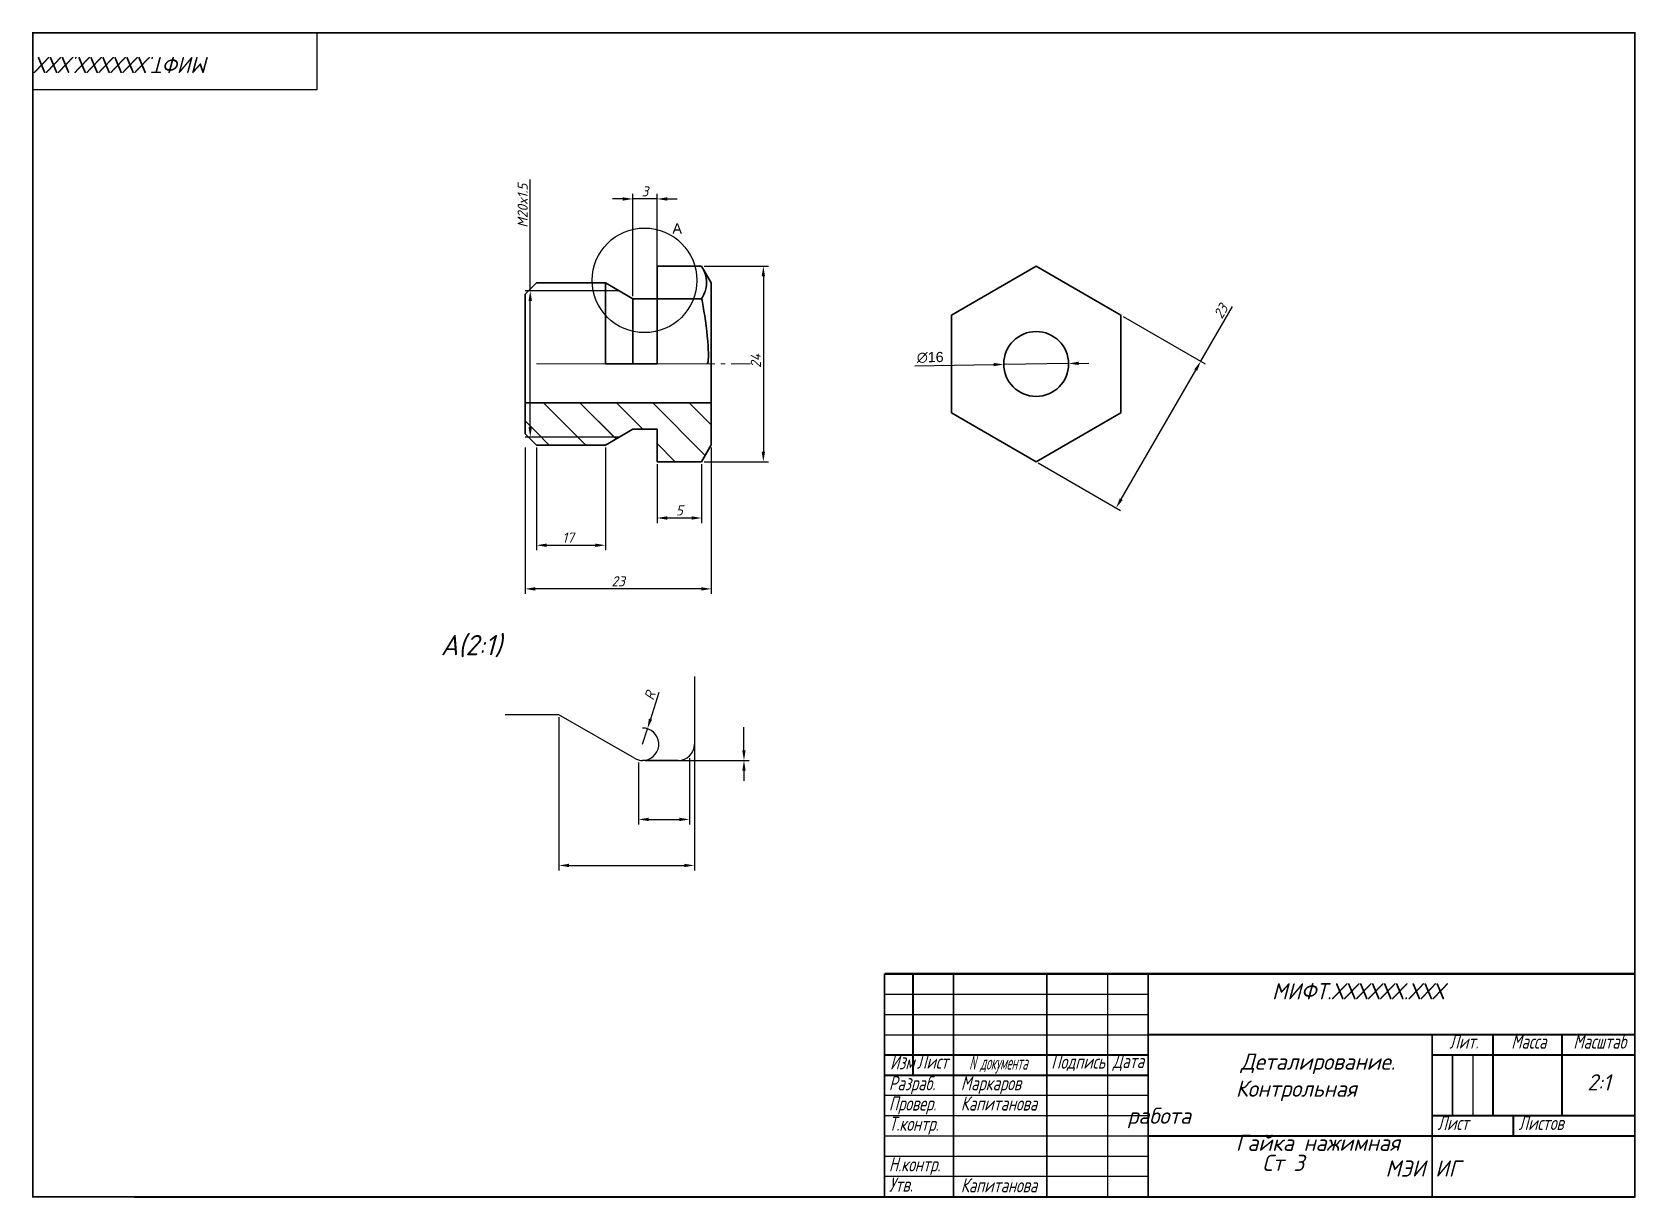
# Model space of a CAD drawing. Header units: millimetres. Extents: x 0 to 5546, y 0 to 4029.
# Drawn here: x 3340.6 to 3736, y 3680.5 to 3967.9 of the extents above; entities that cross this region are included whole.
import ezdxf
from ezdxf.enums import TextEntityAlignment as Align

# ---------------------------------------------------------------- set-up
doc = ezdxf.new("R2010")
doc.units = ezdxf.units.MM
doc.linetypes.add('DASHDOT_axis', pattern=[24, 20, -1.5, 1, -1.5])
for name, color, linetype in [('7', 7, 'Continuous'), ('FORMAT', 7, 'Continuous'), ('штриховка', 7, 'Continuous')]:
    doc.layers.add(name, color=color, linetype=linetype)
doc.styles.add('GOST-2.304_Type-B_italic', font='GOST Common Italic.ttf')
doc.styles.add('simplex', font='simplex.shx', dxfattribs={"width": 0.7, "oblique": 15})
doc.styles.get("Standard").update_dxf_attribs({"font": 'arial.ttf'})
doc.dimstyles.new('ISO-25', dxfattribs={"dimtxt": 2.5, "dimasz": 2.5, "dimexe": 1.25, "dimexo": 0.625, "dimtad": 1, "dimtxsty": 'Standard', "dimcen": 2.5, "dimadec": 0, "dimazin": 0, "dimtfac": 1, "dimtmove": 0, "dimatfit": 3, "dimfxl": 1, "dimarcsym": 0})
pattern_1 = [(315, (-4267.4904, 10892.2414), (4.490128, 4.490128), [])]

msp = doc.modelspace()

# ---------------------------------------------------------------- texts
at = {"layer": 'FORMAT', "style": 'simplex', "oblique": 15}
for s, width, p in [('Лит.', 0.7, (3693.62, 3717.274)), ('Масса', 0.7, (3709.62, 3717.274)), ('Масштаб', 0.7, (3727.12, 3717.274)), ('N документа', 0.5, (3578.809, 3712.076)), ('Подпись', 0.7, (3598.5, 3712.326)), ('Дата', 0.7, (3610.894, 3712.474))]:
    msp.add_text(s, height=3.5, dxfattribs=dict(at, width=width)).set_placement(p, align=Align.CENTER)
at = {"layer": 'FORMAT', "style": 'simplex', "oblique": 15, "width": 0.7}
for s, p in [('Изм', (3552.134, 3712.165)), ('Лист', (3558.767, 3712.326)), ('Разраб.', (3551.841, 3707.003)), ('Маркаров', (3569.587, 3707.003)), ('Провер.', (3551.841, 3702.003)), ('Капитанова', (3569.587, 3702.003)), ('Т.контр.', (3551.841, 3697.003)), ('Лист', (3687.108, 3697.209)), ('Листов', (3707.108, 3697.209)), ('Н.контр.', (3551.841, 3687.003)), ('Утв.', (3551.841, 3682.003)), ('Капитанова', (3569.587, 3681.841))]:
    msp.add_text(s, height=3.5, dxfattribs=at).set_placement(p)
at = {"layer": 'FORMAT', "linetype": 'DASHDOT_axis', "insert": (3414.751, 3957.8), "char_height": 2.5, "attachment_point": 1, "rotation": 180, "style": 'GOST-2.304_Type-B_italic'}
msp.add_mtext_dynamic_manual_height_columns('            {\\H1.6x;     МИФТ.ХХХХХХ.ХХХ                                                                                        }', width=70, gutter_width=12.5, heights=[0], dxfattribs=at)
at = {"layer": 'FORMAT', "linetype": 'DASHDOT_axis', "char_height": 2.5, "attachment_point": 1, "style": 'GOST-2.304_Type-B_italic'}
for s, width, insert in [('            {\\H1.6x;     МИФТ.ХХХХХХ.ХХХ                                                                                        }', 70, (3615.967, 3733.419)), ('            {\\H1.6x;    Деталирование. \\P           Контрольная работа\\P           Гайка нажимная                                                                                         }', 70, (3610.664, 3716.068)), ('   {\\H1.6x; 2:1}', 18, (3717.054, 3710.972)), ('            {\\H1.6x;    Ст 3                                                                                     }', 70, (3615.99, 3691.119)), ('                    \\P           {\\H1.6x;            МЭИ ИГ}', 50, (3674.284, 3693.891))]:
    msp.add_mtext_dynamic_manual_height_columns(s, width=width, gutter_width=12.5, heights=[0], dxfattribs=dict(at, insert=insert))
at = {"layer": 'штриховка', "linetype": 'ByBlock', "lineweight": -2, "insert": (3498.482, 3920.75), "char_height": 2.5, "attachment_point": 1}
msp.add_mtext_dynamic_manual_height_columns('А', width=6.90599, gutter_width=12.5, heights=[0], dxfattribs=at)
at = {"layer": 'штриховка', "linetype": 'ByBlock', "lineweight": -2, "insert": (3441.354, 3819.272), "char_height": 5, "attachment_point": 1, "style": 'GOST-2.304_Type-B_italic'}
msp.add_mtext_dynamic_manual_height_columns('А(2:1)', width=38.33029, gutter_width=25, heights=[0], dxfattribs=at)

# ---------------------------------------------------------------- blocks, each defined once
blk = doc.blocks.new('*D30')
at = {"color": 0, "linetype": 'ByBlock', "lineweight": -2, "transparency": 16777216}
for p, q in [((3628.75, 3886.75), (3636.53, 3900.23)), ((3609.57, 3897.82), (3629.83, 3886.12)), ((3609.13, 3852.76), (3627.5, 3884.58)), ((3588.69, 3861.67), (3608.96, 3849.97))]:
    blk.add_line(p, q, dxfattribs=at)
for points in [[(3627.14, 3884.79), (3627.86, 3884.37), (3628.75, 3886.75)], [(3608.77, 3852.97), (3609.49, 3852.55), (3607.88, 3850.6)]]:
    blk.add_solid(points, dxfattribs=at)
at = {"layer": 'Defpoints', "color": 0, "linetype": 'ByBlock', "lineweight": -2}
for p in [(3609.02, 3898.13), (3628.75, 3886.75), (3588.15, 3861.98)]:
    blk.add_point(p, dxfattribs=at)
at = {"color": 0, "linetype": 'ByBlock', "lineweight": 0, "transparency": 16777216, "insert": (3633.7, 3899.07), "char_height": 2.5, "attachment_point": 5, "rotation": 60, "style": 'GOST-2.304_Type-B_italic'}
blk.add_mtext('23', dxfattribs=at)
blk = doc.blocks.new('*D35')
at = {"layer": 'Defpoints', "color": 0, "linetype": 'ByBlock', "lineweight": -2}
for p in [(3464.94, 3904.13), (3463.42, 3868.04), (3464.94, 3868.04)]:
    blk.add_point(p, dxfattribs=at)
at = {"layer": 'штриховка', "color": 0, "linetype": 'ByBlock', "lineweight": -2, "transparency": 16777216}
for p, q in [((3463.42, 3904.13), (3463.42, 3931.53)), ((3464.32, 3904.13), (3462.17, 3904.13)), ((3463.42, 3870.54), (3463.42, 3901.63)), ((3464.32, 3868.04), (3462.17, 3868.04))]:
    blk.add_line(p, q, dxfattribs=at)
for points in [[(3463, 3901.63), (3463.83, 3901.63), (3463.42, 3904.13)], [(3463, 3870.54), (3463.83, 3870.54), (3463.42, 3868.04)]]:
    blk.add_solid(points, dxfattribs=at)
at = {"layer": 'штриховка', "color": 0, "linetype": 'ByBlock', "transparency": 16777216, "insert": (3461.54, 3925.11), "char_height": 2.5, "attachment_point": 5, "rotation": 90, "style": 'GOST-2.304_Type-B_italic'}
blk.add_mtext('M20x1.5', dxfattribs=at)
blk = doc.blocks.new('*D36')
at = {"layer": 'Defpoints', "color": 0, "linetype": 'ByBlock', "lineweight": -2}
for p in [(3505.68, 3910.18), (3505.68, 3861.99), (3520.89, 3861.99)]:
    blk.add_point(p, dxfattribs=at)
at = {"layer": 'штриховка', "color": 0, "linetype": 'ByBlock', "lineweight": -2, "transparency": 16777216}
for p, q in [((3506.3, 3910.18), (3522.14, 3910.18)), ((3520.89, 3907.68), (3520.89, 3864.49)), ((3506.3, 3861.99), (3522.14, 3861.99))]:
    blk.add_line(p, q, dxfattribs=at)
for points in [[(3520.47, 3907.68), (3521.31, 3907.68), (3520.89, 3910.18)], [(3520.47, 3864.49), (3521.31, 3864.49), (3520.89, 3861.99)]]:
    blk.add_solid(points, dxfattribs=at)
at = {"layer": 'штриховка', "color": 0, "linetype": 'ByBlock', "transparency": 16777216, "insert": (3519.02, 3886.08), "char_height": 2.5, "attachment_point": 5, "rotation": 90, "style": 'GOST-2.304_Type-B_italic'}
blk.add_mtext(' 24', dxfattribs=at)
blk = doc.blocks.new('*D37')
at = {"layer": 'Defpoints', "color": 0, "linetype": 'ByBlock', "lineweight": -2}
for p in [(3464.94, 3866.08), (3481.94, 3866.08), (3481.94, 3841.39)]:
    blk.add_point(p, dxfattribs=at)
at = {"layer": 'штриховка', "color": 0, "linetype": 'ByBlock', "lineweight": -2, "transparency": 16777216}
for p, q in [((3464.94, 3865.46), (3464.94, 3840.14)), ((3481.94, 3865.46), (3481.94, 3840.14)), ((3467.44, 3841.39), (3479.44, 3841.39))]:
    blk.add_line(p, q, dxfattribs=at)
for points in [[(3467.44, 3841.8), (3467.44, 3840.97), (3464.94, 3841.39)], [(3479.44, 3841.8), (3479.44, 3840.97), (3481.94, 3841.39)]]:
    blk.add_solid(points, dxfattribs=at)
at = {"layer": 'штриховка', "color": 0, "linetype": 'ByBlock', "transparency": 16777216, "insert": (3472.75, 3843.28), "char_height": 2.5, "attachment_point": 5, "style": 'GOST-2.304_Type-B_italic'}
blk.add_mtext('17', dxfattribs=at)
blk = doc.blocks.new('*D40')
at = {"layer": 'Defpoints', "color": 0, "linetype": 'ByBlock', "lineweight": -2}
for p in [(3488.7, 3926.77), (3488.7, 3902.18), (3494.68, 3902.18)]:
    blk.add_point(p, dxfattribs=at)
at = {"layer": 'штриховка', "color": 0, "linetype": 'ByBlock', "lineweight": -2, "transparency": 16777216}
for p, q in [((3488.7, 3902.8), (3488.7, 3928.02)), ((3494.68, 3902.8), (3494.68, 3928.02)), ((3486.2, 3926.77), (3483.7, 3926.77)), ((3494.68, 3926.77), (3488.7, 3926.77)), ((3497.18, 3926.77), (3499.68, 3926.77))]:
    blk.add_line(p, q, dxfattribs=at)
for points in [[(3486.2, 3927.18), (3486.2, 3926.35), (3488.7, 3926.77)], [(3497.18, 3927.18), (3497.18, 3926.35), (3494.68, 3926.77)]]:
    blk.add_solid(points, dxfattribs=at)
at = {"layer": 'штриховка', "color": 0, "linetype": 'ByBlock', "transparency": 16777216, "insert": (3491.69, 3928.64), "char_height": 2.5, "attachment_point": 5, "style": 'GOST-2.304_Type-B_italic'}
blk.add_mtext('3', dxfattribs=at)
blk = doc.blocks.new('*D41')
at = {"layer": 'Defpoints', "color": 0, "linetype": 'ByBlock', "lineweight": -2}
for p in [(3462.13, 3866.12), (3508.06, 3866.12), (3462.13, 3830.63)]:
    blk.add_point(p, dxfattribs=at)
at = {"layer": 'штриховка', "color": 0, "linetype": 'ByBlock', "lineweight": -2, "transparency": 16777216}
for p, q in [((3462.13, 3865.49), (3462.13, 3829.38)), ((3508.06, 3865.49), (3508.06, 3829.38)), ((3505.56, 3830.63), (3464.63, 3830.63))]:
    blk.add_line(p, q, dxfattribs=at)
for points in [[(3464.63, 3831.04), (3464.63, 3830.21), (3462.13, 3830.63)], [(3505.56, 3831.04), (3505.56, 3830.21), (3508.06, 3830.63)]]:
    blk.add_solid(points, dxfattribs=at)
at = {"layer": 'штриховка', "color": 0, "linetype": 'ByBlock', "transparency": 16777216, "insert": (3485.09, 3832.5), "char_height": 2.5, "attachment_point": 5, "style": 'GOST-2.304_Type-B_italic'}
blk.add_mtext('23 ', dxfattribs=at)
blk = doc.blocks.new('*D42')
at = {"layer": 'Defpoints', "color": 0, "linetype": 'ByBlock', "lineweight": -2}
for p in [(3494.68, 3861.99), (3505.68, 3861.99), (3505.68, 3848.11)]:
    blk.add_point(p, dxfattribs=at)
at = {"layer": 'штриховка', "color": 0, "linetype": 'ByBlock', "lineweight": -2, "transparency": 16777216}
for p, q in [((3494.68, 3861.36), (3494.68, 3846.86)), ((3505.68, 3861.36), (3505.68, 3846.86)), ((3497.18, 3848.11), (3503.18, 3848.11))]:
    blk.add_line(p, q, dxfattribs=at)
for points in [[(3497.18, 3848.52), (3497.18, 3847.69), (3494.68, 3848.11)], [(3503.18, 3848.52), (3503.18, 3847.69), (3505.68, 3848.11)]]:
    blk.add_solid(points, dxfattribs=at)
at = {"layer": 'штриховка', "color": 0, "linetype": 'ByBlock', "transparency": 16777216, "insert": (3500.18, 3849.98), "char_height": 2.5, "attachment_point": 5, "style": 'GOST-2.304_Type-B_italic'}
blk.add_mtext('5', dxfattribs=at)
blk = doc.blocks.new('*D53')
at = {"layer": 'Defpoints', "color": 0, "linetype": 'ByBlock', "lineweight": -2}
for p in [(3492.31, 3796.13), (3491.11, 3792.32)]:
    blk.add_point(p, dxfattribs=at)
at = {"layer": 'штриховка', "color": 0, "linetype": 'ByBlock', "lineweight": -2, "transparency": 16777216}
for p, q in [((3495.14, 3805.1), (3493.07, 3798.52)), ((3491.11, 3792.32), (3492.31, 3796.13))]:
    blk.add_line(p, q, dxfattribs=at)
blk.add_arc((3491.11, 3792.32), 4, 278.9525, 90.4187, dxfattribs=at)
blk.add_solid([(3492.67, 3798.64), (3493.46, 3798.39), (3492.31, 3796.13)], dxfattribs=at)
at = {"layer": 'штриховка', "color": 0, "linetype": 'ByBlock', "lineweight": -2, "transparency": 16777216, "insert": (3492.69, 3803.57), "char_height": 2.5, "attachment_point": 5, "rotation": 72.5137, "style": 'GOST-2.304_Type-B_italic'}
blk.add_mtext(' R', dxfattribs=at)
blk = doc.blocks.new('*D54')
at = {"layer": 'Defpoints', "color": 0, "linetype": 'ByBlock', "lineweight": -2}
for p in [(3490.08, 3788.45), (3502.71, 3789.49), (3502.71, 3773.79)]:
    blk.add_point(p, dxfattribs=at)
at = {"layer": 'штриховка', "color": 0, "linetype": 'ByBlock', "lineweight": -2, "transparency": 16777216}
for p, q in [((3502.71, 3788.86), (3502.71, 3772.54)), ((3490.08, 3787.83), (3490.08, 3772.54)), ((3492.58, 3773.79), (3500.21, 3773.79))]:
    blk.add_line(p, q, dxfattribs=at)
for points in [[(3492.58, 3774.2), (3492.58, 3773.37), (3490.08, 3773.79)], [(3500.21, 3774.2), (3500.21, 3773.37), (3502.71, 3773.79)]]:
    blk.add_solid(points, dxfattribs=at)
blk = doc.blocks.new('*D55')
at = {"layer": 'Defpoints', "color": 0, "linetype": 'ByBlock', "lineweight": -2}
for p in [(3470.48, 3799.61), (3503.88, 3799.61), (3503.88, 3762.44)]:
    blk.add_point(p, dxfattribs=at)
at = {"layer": 'штриховка', "color": 0, "linetype": 'ByBlock', "lineweight": -2, "transparency": 16777216}
for p, q in [((3470.48, 3798.98), (3470.48, 3761.19)), ((3503.88, 3798.98), (3503.88, 3761.19)), ((3472.98, 3762.44), (3501.38, 3762.44))]:
    blk.add_line(p, q, dxfattribs=at)
for points in [[(3472.98, 3762.86), (3472.98, 3762.02), (3470.48, 3762.44)], [(3501.38, 3762.86), (3501.38, 3762.02), (3503.88, 3762.44)]]:
    blk.add_solid(points, dxfattribs=at)
blk = doc.blocks.new('*D56')
at = {"layer": 'Defpoints', "color": 0, "linetype": 'ByBlock', "lineweight": -2}
for p in [(3491.11, 3788.32), (3491.11, 3788.32), (3516.11, 3788.32)]:
    blk.add_point(p, dxfattribs=at)
at = {"layer": 'штриховка', "color": 0, "linetype": 'ByBlock', "lineweight": -2, "transparency": 16777216}
for p, q in [((3516.11, 3790.82), (3516.11, 3796.51)), ((3491.74, 3788.32), (3517.36, 3788.32)), ((3491.74, 3788.32), (3517.36, 3788.32)), ((3516.11, 3785.82), (3516.11, 3783.32))]:
    blk.add_line(p, q, dxfattribs=at)
for points in [[(3515.69, 3790.82), (3516.52, 3790.82), (3516.11, 3788.32)], [(3515.69, 3785.82), (3516.52, 3785.82), (3516.11, 3788.32)]]:
    blk.add_solid(points, dxfattribs=at)
blk = doc.blocks.new('*D57')
at = {"layer": 'Defpoints', "color": 0, "linetype": 'ByBlock', "lineweight": -2}
for p in [(3580.15, 3885.97), (3596.15, 3886.2)]:
    blk.add_point(p, dxfattribs=at)
at = {"layer": 'штриховка', "color": 0, "linetype": 'ByBlock', "lineweight": -2, "transparency": 16777216}
for p, q in [((3558.28, 3885.66), (3577.65, 3885.94)), ((3596.15, 3886.2), (3580.15, 3885.97)), ((3598.65, 3886.23), (3601.15, 3886.27))]:
    blk.add_line(p, q, dxfattribs=at)
for points in [[(3577.65, 3886.35), (3577.66, 3885.52), (3580.15, 3885.97)], [(3598.65, 3886.65), (3598.66, 3885.81), (3596.15, 3886.2)]]:
    blk.add_solid(points, dxfattribs=at)
at = {"layer": 'штриховка', "color": 0, "linetype": 'ByBlock', "lineweight": -2, "transparency": 16777216, "insert": (3562.03, 3887.69), "char_height": 2.5, "attachment_point": 5, "rotation": 0.8061}
blk.add_mtext('∅16', dxfattribs=at)

# ---------------------------------------------------------------- dimensions: what is measured, and where the dimension line sits
at = {"linetype": 'ByBlock', "lineweight": 0}
dim = msp.add_linear_dim(base=(3628.748, 3886.746), p1=(3588.153, 3861.984), p2=(3609.024, 3898.134), angle=60, text='23', dimstyle='ISO-25', override={"dimtxsty": 'GOST-2.304_Type-B_italic'}, dxfattribs=at)
dim.commit()
dim.dimension.update_dxf_attribs({"geometry": '*D30', "text_midpoint": (3635.322, 3898.134), "dimtype": 161})
at = {"layer": 'штриховка', "linetype": 'ByBlock'}
dim = msp.add_linear_dim(base=(3463.416, 3868.035), p1=(3464.94, 3904.126), p2=(3464.94, 3868.035), angle=270, text='M20x1.5', dimstyle='ISO-25', override={"dimtxsty": 'GOST-2.304_Type-B_italic'}, dxfattribs=at)
dim.commit()
dim.dimension.update_dxf_attribs({"geometry": '*D35', "text_midpoint": (3463.416, 3925.111), "dimtype": 160})
dim = msp.add_linear_dim(base=(3488.702, 3926.768), p1=(3494.678, 3902.18), p2=(3488.702, 3902.18), text='3', dimstyle='ISO-25', override={"dimtxsty": 'GOST-2.304_Type-B_italic'}, dxfattribs=at)
dim.commit()
dim.dimension.update_dxf_attribs({"geometry": '*D40', "text_midpoint": (3491.69, 3926.768), "dimtype": 160})
dim = msp.add_linear_dim(base=(3520.89, 3861.987), p1=(3505.678, 3910.18), p2=(3505.678, 3861.987), angle=270, text=' 24', dimstyle='ISO-25', override={"dimtxsty": 'GOST-2.304_Type-B_italic'}, dxfattribs=at)
dim.commit()
dim.dimension.update_dxf_attribs({"geometry": '*D36', "text_midpoint": (3519.015, 3886.084)})
at = {"layer": 'штриховка', "linetype": 'ByBlock', "lineweight": -2}
dim = msp.add_diameter_dim_2p(p1=(3596.152, 3886.196), p2=(3580.154, 3885.971), dimstyle='ISO-25', dxfattribs=at)
dim.commit()
dim.dimension.update_dxf_attribs({"geometry": '*D57', "text_midpoint": (3562.059, 3885.716), "dimtype": 163})
at = {"layer": 'штриховка', "linetype": 'ByBlock'}
for base, p1, p2, text, picture, middle in [((3462.127, 3830.626), (3508.062, 3866.117), (3462.127, 3866.117), '23 ', '*D41', (3485.095, 3832.501)), ((3505.678, 3848.106), (3494.678, 3861.987), (3505.678, 3861.987), '5', '*D42', (3500.178, 3849.981))]:
    dim = msp.add_linear_dim(base=base, p1=p1, p2=p2, text=text, dimstyle='ISO-25', override={"dimtxsty": 'GOST-2.304_Type-B_italic'}, dxfattribs=at)
    dim.commit()
    dim.dimension.update_dxf_attribs({"geometry": picture, "text_midpoint": middle})
dim = msp.add_linear_dim(base=(3481.94, 3841.387), p1=(3464.94, 3866.084), p2=(3481.94, 3866.084), dimstyle='ISO-25', override={"dimtxsty": 'GOST-2.304_Type-B_italic'}, dxfattribs=at)
dim.commit()
dim.dimension.update_dxf_attribs({"geometry": '*D37', "text_midpoint": (3472.753, 3841.387), "dimtype": 160})
at = {"layer": 'штриховка', "linetype": 'ByBlock', "lineweight": -2}
dim = msp.add_radius_dim(center=(3491.113, 3792.318), mpoint=(3492.315, 3796.133), text=' R', dimstyle='ISO-25', override={"dimtxsty": 'GOST-2.304_Type-B_italic'}, dxfattribs=at)
dim.commit()
dim.dimension.update_dxf_attribs({"geometry": '*D53', "text_midpoint": (3492.691, 3803.566)})
dim = msp.add_linear_dim(base=(3503.878, 3762.439), p1=(3470.484, 3799.609), p2=(3503.878, 3799.609), text=' ', dimstyle='ISO-25', dxfattribs=at)
dim.commit()
dim.dimension.update_dxf_attribs({"geometry": '*D55', "text_midpoint": (3487.181, 3762.439)})
dim = msp.add_linear_dim(base=(3516.105, 3788.318), p1=(3491.113, 3788.318), p2=(3491.113, 3788.318), angle=90, text='  ', dimstyle='ISO-25', dxfattribs=at)
dim.commit()
dim.dimension.update_dxf_attribs({"geometry": '*D56', "text_midpoint": (3514.23, 3794.913)})
dim = msp.add_linear_dim(base=(3502.706, 3773.787), p1=(3490.078, 3788.454), p2=(3502.706, 3789.489), text=' ', dimstyle='ISO-25', dxfattribs=at)
dim.commit()
dim.dimension.update_dxf_attribs({"geometry": '*D54', "text_midpoint": (3496.392, 3773.787), "dimtype": 160})

# ---------------------------------------------------------------- hatches: boundary and pattern name
at = {"layer": 'штриховка', "linetype": 'ByBlock', "lineweight": -2}
h = msp.add_hatch(dxfattribs=at)
h.set_pattern_fill('ANSI31', color=256, scale=2, angle=-90)
h.set_pattern_definition(pattern_1)
h.paths.add_polyline_path([(3462.127, 3868.897), (3462.988, 3868.035), (3464.94, 3868.035), (3485.321, 3868.035), (3488.702, 3869.987), (3494.678, 3869.987), (3494.678, 3861.987), (3505.678, 3861.987), (3508.062, 3866.117), (3508.062, 3876.484), (3464.935, 3876.484), (3462.127, 3876.484)])
at = {"layer": 'штриховка', "linetype": 'DASHDOT_axis', "lineweight": 0}
h = msp.add_hatch(dxfattribs=at)
h.set_pattern_fill('ANSI31', color=256, scale=2, angle=-90)
h.set_pattern_definition(pattern_1)
h.paths.add_polyline_path([(3494.678, 3869.987), (3494.678, 3861.987), (3505.678, 3861.987), (3508.062, 3866.117), (3508.062, 3876.484), (3464.94, 3876.484), (3464.94, 3868.035), (3485.321, 3868.035), (3488.702, 3869.987)])
h.paths.add_polyline_path([(3481.94, 3866.084), (3485.321, 3868.035), (3464.94, 3868.035), (3464.94, 3866.084)])

# ---------------------------------------------------------------- linework, layer by layer
at = {"linetype": 'ByBlock', "lineweight": 30}
msp.add_circle((3588.153, 3886.084), 8, dxfattribs=at)
at = {"layer": '7', "linetype": 'ByBlock', "lineweight": 30}
for p, q in [((3494.678, 3902.18), (3494.678, 3910.18)), ((3494.678, 3910.18), (3505.678, 3910.18)), ((3505.678, 3910.18), (3508.062, 3906.05)), ((3464.94, 3906.084), (3481.94, 3906.084)), ((3481.94, 3906.084), (3488.702, 3902.18)), ((3508.062, 3906.05), (3508.062, 3894.05)), ((3488.702, 3902.18), (3494.678, 3902.18)), ((3508.062, 3878.117), (3508.062, 3894.05)), ((3464.935, 3876.484), (3508.062, 3876.484)), ((3508.062, 3866.117), (3508.062, 3878.117)), ((3481.94, 3866.084), (3488.702, 3869.987)), ((3488.702, 3869.987), (3494.678, 3869.987)), ((3494.678, 3869.987), (3494.678, 3861.987)), ((3464.94, 3866.084), (3481.94, 3866.084)), ((3505.678, 3861.987), (3508.062, 3866.117)), ((3494.678, 3861.987), (3505.678, 3861.987))]:
    msp.add_line(p, q, dxfattribs=at)
msp.add_lwpolyline([(3567.282, 3874.034), (3588.153, 3861.984), (3609.024, 3874.034), (3609.024, 3898.134), (3588.153, 3910.184), (3567.282, 3898.134)], close=True, dxfattribs=at)
at = {"layer": 'FORMAT'}
for p, q in [((3550.784, 3680.715), (3550.784, 3735.715)), ((3557.784, 3710.715), (3557.784, 3735.715)), ((3567.784, 3735.715), (3567.784, 3680.715)), ((3590.784, 3680.715), (3590.784, 3735.715)), ((3605.784, 3735.715), (3605.784, 3680.715)), ((3615.784, 3680.715), (3615.784, 3735.715)), ((3550.784, 3730.715), (3615.784, 3730.715)), ((3550.784, 3725.715), (3615.784, 3725.715)), ((3550.784, 3720.715), (3615.784, 3720.715)), ((3685.784, 3720.715), (3685.784, 3680.715)), ((3700.784, 3720.715), (3700.784, 3700.715)), ((3717.784, 3700.715), (3717.784, 3720.715)), ((3690.784, 3715.715), (3690.784, 3700.715)), ((3690.784, 3700.715), (3690.784, 3715.715)), ((3695.784, 3715.715), (3695.784, 3700.715)), ((3695.784, 3715.715), (3695.784, 3700.715)), ((3615.784, 3705.715), (3550.784, 3705.715)), ((3615.784, 3700.715), (3550.784, 3700.715)), ((3705.784, 3695.715), (3705.784, 3700.715)), ((3615.784, 3695.715), (3550.784, 3695.715)), ((3615.784, 3690.715), (3550.784, 3690.715)), ((3615.784, 3685.715), (3550.784, 3685.715))]:
    msp.add_line(p, q, dxfattribs=at)
at = {"layer": 'FORMAT', "linetype": 'Continuous', "const_width": 0.4}
msp.add_lwpolyline([(3340.784, 3680.715), (3735.784, 3680.715), (3735.784, 3967.715), (3340.784, 3967.715)], close=True, dxfattribs=at)
at = {"layer": 'FORMAT'}
for points, const_width in [([(3550.784, 3735.715), (3735.784, 3735.715)], 0.5), ([(3550.784, 3735.715), (3735.784, 3735.715)], 0.4), ([(3550.784, 3680.715), (3550.784, 3735.715)], 0.4), ([(3557.784, 3735.715), (3557.784, 3710.715)], 0.5), ([(3557.784, 3710.715), (3557.784, 3735.715)], 0.4), ([(3567.784, 3735.715), (3567.784, 3680.715)], 0.4), ([(3590.784, 3680.715), (3590.784, 3735.715)], 0.4), ([(3605.784, 3735.715), (3605.784, 3680.715)], 0.4), ([(3615.784, 3680.715), (3615.784, 3735.715)], 0.4), ([(3615.784, 3720.715), (3706.284, 3720.715), (3735.784, 3720.715)], 0.5), ([(3735.784, 3720.715), (3615.784, 3720.715)], 0.4), ([(3685.784, 3720.715), (3685.784, 3680.715)], 0.4), ([(3700.784, 3720.715), (3700.784, 3700.715)], 0.5), ([(3700.784, 3720.715), (3700.784, 3700.715)], 0.4), ([(3717.784, 3720.715), (3717.784, 3715.715), (3717.784, 3700.715)], 0.5), ([(3717.784, 3700.715), (3717.784, 3720.715)], 0.4), ([(3550.784, 3715.715), (3615.784, 3715.715)], 0.5), ([(3615.784, 3715.715), (3550.784, 3715.715)], 0.4), ([(3685.784, 3715.715), (3735.784, 3715.715)], 0.5), ([(3685.784, 3715.715), (3735.784, 3715.715)], 0.4), ([(3615.784, 3710.715), (3550.784, 3710.715)], 0.5), ([(3550.784, 3710.715), (3615.784, 3710.715)], 0.4), ([(3685.784, 3700.715), (3735.784, 3700.715)], 0.5), ([(3735.784, 3700.715), (3685.784, 3700.715)], 0.4), ([(3705.784, 3700.715), (3705.784, 3695.715)], 0.5), ([(3705.784, 3695.715), (3705.784, 3700.715)], 0.4), ([(3615.784, 3695.715), (3735.784, 3695.715)], 0.5), ([(3615.784, 3695.715), (3735.784, 3695.715)], 0.4), ([(3365.784, 3680.715), (3735.784, 3680.715)], 0.5)]:
    msp.add_lwpolyline(points, dxfattribs=dict(at, const_width=const_width))
at = {"layer": 'штриховка', "linetype": 'ByBlock', "lineweight": -2}
for p, q in [((3340.784, 3967.715), (3410.784, 3967.715)), ((3410.784, 3967.715), (3410.784, 3953.715)), ((3410.784, 3953.715), (3340.784, 3953.715)), ((3464.94, 3868.035), (3462.988, 3868.035)), ((3503.878, 3809.057), (3503.878, 3792.318)), ((3470.484, 3799.609), (3457.213, 3799.609)), ((3489.113, 3788.854), (3470.484, 3799.609)), ((3499.878, 3788.318), (3491.113, 3788.318))]:
    msp.add_line(p, q, dxfattribs=at)
at = {"layer": 'штриховка', "linetype": 'ByBlock', "lineweight": 30}
for p, q in [((3464.94, 3906.084), (3462.127, 3903.27)), ((3462.127, 3886.084), (3462.127, 3903.27)), ((3462.127, 3868.897), (3462.127, 3886.084)), ((3488.702, 3886.084), (3481.94, 3886.084)), ((3488.702, 3886.084), (3494.678, 3886.084)), ((3464.935, 3876.484), (3462.127, 3876.484)), ((3464.94, 3866.084), (3462.127, 3868.897))]:
    msp.add_line(p, q, dxfattribs=at)
at = {"layer": 'штриховка', "linetype": 'ByBlock'}
for p, q in [((3485.321, 3904.132), (3462.982, 3904.126)), ((3485.321, 3868.035), (3464.94, 3868.035))]:
    msp.add_line(p, q, dxfattribs=at)
at = {"layer": 'штриховка', "linetype": 'DASHDOT_axis', "lineweight": 30}
for p, q in [((3481.94, 3906.084), (3481.94, 3886.084)), ((3488.702, 3902.18), (3488.702, 3886.084)), ((3494.678, 3902.18), (3494.678, 3886.084)), ((3494.678, 3902.18), (3505.678, 3902.18))]:
    msp.add_line(p, q, dxfattribs=at)
at = {"layer": 'штриховка', "linetype": 'DASHDOT_axis', "lineweight": 0}
msp.add_line((3464.94, 3886.084), (3517.727, 3886.084), dxfattribs=at)
at = {"layer": 'штриховка', "linetype": 'ByBlock', "lineweight": -2}
msp.add_circle((3491.594, 3906.702), 12.899, dxfattribs=at)
for centre, start, end in [((3491.113, 3792.318), 240, 270), ((3499.878, 3792.318), 270, 0)]:
    msp.add_arc(centre, 4, start, end, dxfattribs=at)
at = {"layer": 'штриховка', "linetype": 'DASHDOT_axis', "lineweight": 30}
for points in [[(3505.678, 3910.18), (3506.345, 3909.025), (3508.062, 3906.05), (3505.678, 3902.18)], [(3505.678, 3902.18), (3506.65, 3897.611), (3507.906, 3887.474), (3507.076, 3886.084)]]:
    msp.add_open_spline(points, degree=3, dxfattribs=at)

msp.set_redraw_order([(e.dxf.handle, doc.entitydb.next_handle()) for e in msp.query("TEXT MTEXT ATTDEF DIMENSION ARC_DIMENSION")])  # texts and dimensions are drawn at this point

doc.saveas('drawing.dxf')
